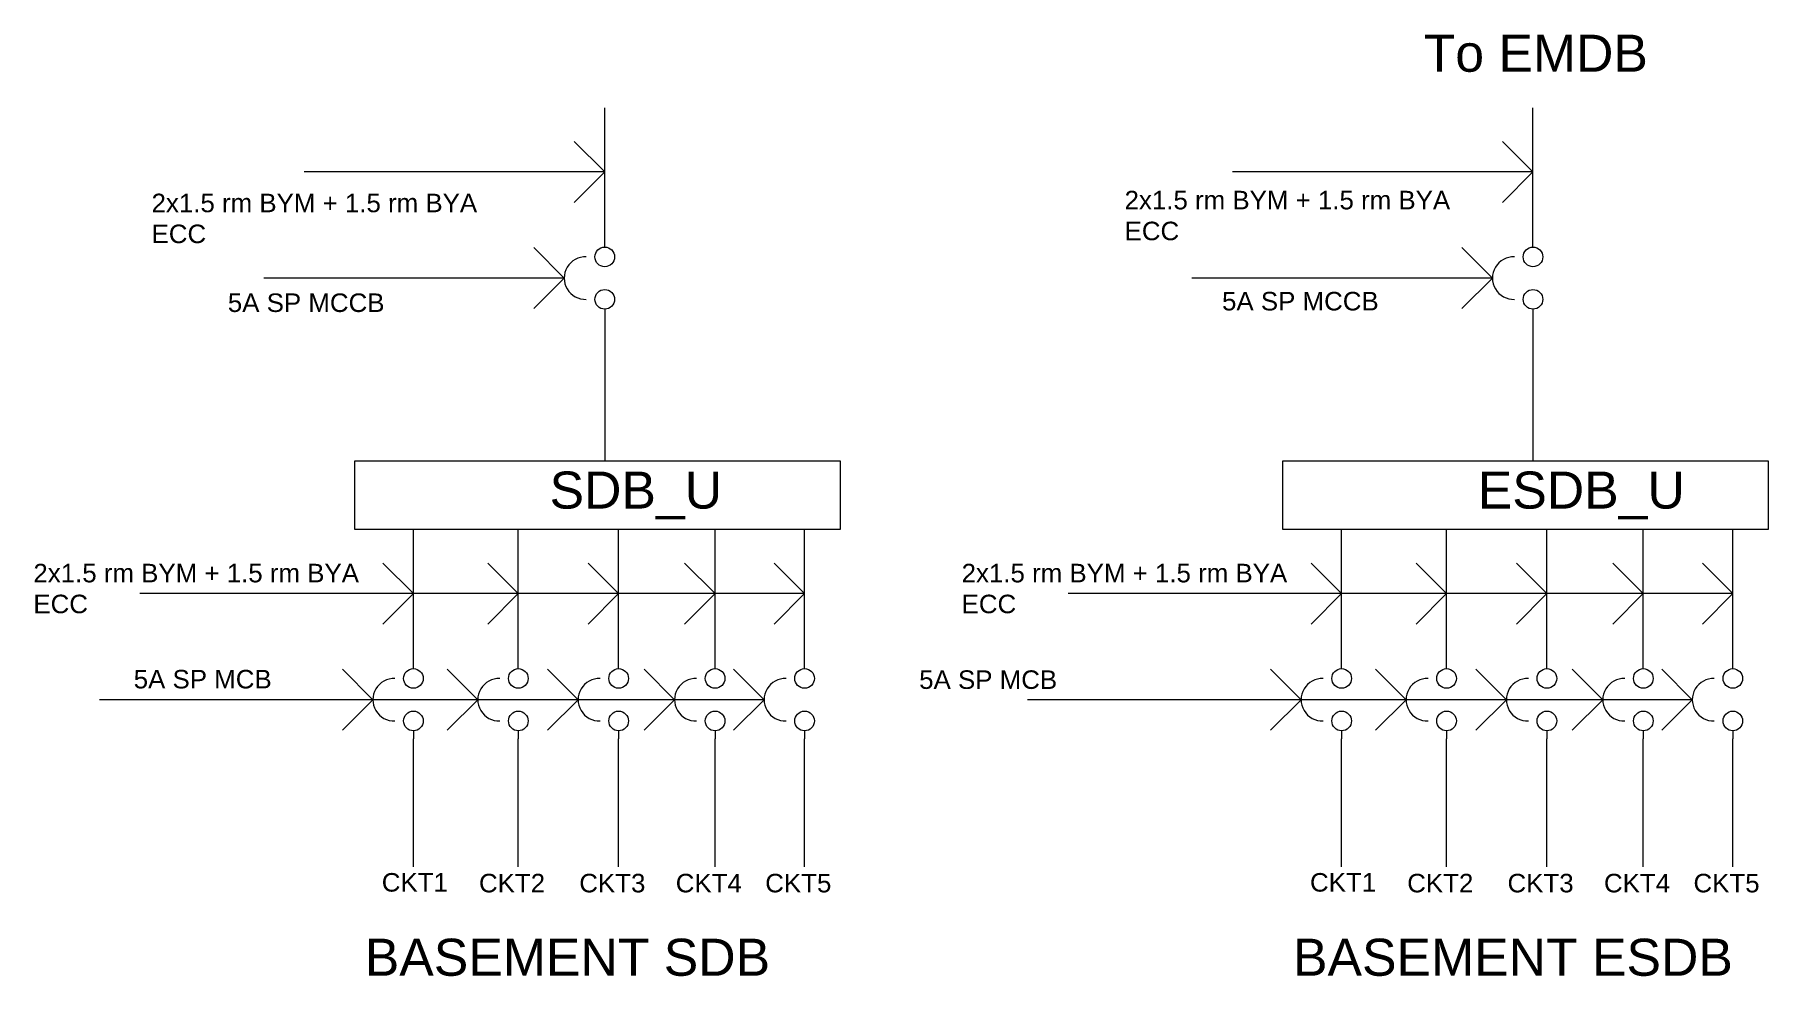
# Model space of a CAD drawing. Header units: inches. Extents: x 685 to 11694, y 256 to 9873.
# Drawn here: x 8704 to 9827, y 425 to 1035 of the extents above; entities that cross this region are included whole.
import ezdxf

# ---------------------------------------------------------------- set-up
doc = ezdxf.new("R2010")
doc.units = ezdxf.units.IN
doc.header["$MEASUREMENT"] = 0
doc.layers.add('6.Circuits', color=255, linetype='Continuous', lineweight=15)
doc.styles.add('Text 1', font='arial.ttf', dxfattribs={"height": 6})

msp = doc.modelspace()

# ---------------------------------------------------------------- texts
at = {"layer": '6.Circuits', "attachment_point": 1, "style": 'Text 1'}
for s, width, heights, insert, char_height in [('To {\\fArial Baltic|b0|i0|c186|p34;EMDB}', 149.4041215, [40.21226], (9603.91558, 1034.8789), 24), ('{\\fArial Baltic|b0|i0|c186|p34;2x1.5 rm BYM + 1.5 rm BYA} ECC', 234.9454297, [37.98024], (9410.08615, 933.79601), 12), ('{\\fArial Baltic|b0|i0|c186|p34;2x1.5 rm BYM + 1.5 rm BYA} ECC', 234.9454297, [37.98024], (8779.56877, 931.92288), 12), ('{\\fArial Baltic|b0|i0|c186|p34;5A SP M}C{\\fArial Baltic|b0|i0|c186|p34;CB}', 234.9454297, [37.98024], (8829.00272, 867.33846), 12), ('{\\fArial Baltic|b0|i0|c186|p34;5A SP M}C{\\fArial Baltic|b0|i0|c186|p34;CB}', 234.9454297, [37.98024], (9473.24938, 868.33317), 12), ('{\\fArial Baltic|b0|i0|c186|p34;SDB_}U', 14.5, [0], (9037.48847, 752.02038), 24), ('{\\fArial Baltic|b0|i0|c186|p34;ESDB}_U', 14.5, [0], (9638.98847, 752.02038), 24), ('{\\fArial Baltic|b0|i0|c186|p34;2x1.5 rm BYM + 1.5 rm BYA} ECC', 234.9454297, [37.98024], (8702.98847, 692.27038), 12), ('{\\fArial Baltic|b0|i0|c186|p34;2x1.5 rm BYM + 1.5 rm BYA} ECC', 234.9454297, [37.98024], (9304.48847, 692.27038), 12), ('5A SP MCB', 234.9454297, [37.98024], (8768.00314, 623.58059), 12), ('5A SP MCB', 234.9454297, [37.98024], (9276.98847, 623.27038), 12), ('{\\fArial Baltic|b0|i0|c186|p34;CKT1}', 14.5, [0], (8928.73847, 492.02038), 12), ('{\\fArial Baltic|b0|i0|c186|p34;CKT}2', 14.5, [0], (8991.73847, 491.52038), 12), ('{\\fArial Baltic|b0|i0|c186|p34;CKT}3', 14.5, [0], (9056.73847, 491.52038), 12), ('{\\fArial Baltic|b0|i0|c186|p34;CKT}4', 14.5, [0], (9119.23847, 491.52038), 12), ('{\\fArial Baltic|b0|i0|c186|p34;CKT}5', 14.5, [0], (9177.23847, 491.52038), 12), ('{\\fArial Baltic|b0|i0|c186|p34;CKT1}', 14.5, [0], (9530.23847, 492.02038), 12), ('{\\fArial Baltic|b0|i0|c186|p34;CKT}2', 14.5, [0], (9593.23847, 491.52038), 12), ('{\\fArial Baltic|b0|i0|c186|p34;CKT}3', 14.5, [0], (9658.23847, 491.52038), 12), ('{\\fArial Baltic|b0|i0|c186|p34;CKT}4', 14.5, [0], (9720.73847, 491.52038), 12), ('{\\fArial Baltic|b0|i0|c186|p34;CKT}5', 14.5, [0], (9778.73847, 491.52038), 12), ('{\\fArial Baltic|b0|i0|c186|p34;BASEMENT SDB}', 331.0446353, [56.99717], (8917.73847, 449.52038), 24), ('{\\fArial Baltic|b0|i0|c186|p34;BASEMENT }E{\\fArial Baltic|b0|i0|c186|p34;SDB}', 331.0446353, [56.99717], (9519.23847, 449.52038), 24)]:
    msp.add_mtext_dynamic_manual_height_columns(s, width=width, gutter_width=30, heights=heights, dxfattribs=dict(at, insert=insert, char_height=char_height))

# ---------------------------------------------------------------- linework, layer by layer
at = {"layer": '6.Circuits'}
for p, q in [((9073.23847, 904.52038), (9073.23847, 987.52038)), ((9674.73847, 904.52038), (9674.73847, 987.52038)), ((9073.23847, 946.02038), (9053.49323, 965.76561)), ((9674.73847, 946.02038), (9654.99323, 965.76561)), ((9073.23847, 946.02038), (8878.49799, 946.02038)), ((9073.23847, 946.02038), (9053.49323, 926.27514)), ((9674.73847, 946.02038), (9479.99799, 946.02038)), ((9674.73847, 946.02038), (9654.99323, 926.27514)), ((9073.23847, 897.38434), (9073.23847, 904.52038)), ((9674.73847, 897.38434), (9674.73847, 904.52038)), ((9046.97894, 877.27038), (9027.23371, 897.01561)), ((9648.47894, 877.27038), (9628.73371, 897.01561)), ((9046.97894, 877.27038), (8852.23847, 877.27038)), ((9046.97894, 877.27038), (9027.23371, 857.52514)), ((9648.47894, 877.27038), (9453.73847, 877.27038)), ((9648.47894, 877.27038), (9628.73371, 857.52514)), ((9073.23847, 857.15641), (9073.23847, 852.02038)), ((9674.73847, 857.15641), (9674.73847, 852.02038)), ((9073.23847, 852.02038), (9073.23847, 759.02038)), ((9674.73847, 852.02038), (9674.73847, 759.02038)), ((8949.23847, 631.52038), (8949.23847, 714.52038)), ((9017.23847, 631.52038), (9017.23847, 714.52038)), ((9082.23847, 631.52038), (9082.23847, 714.52038)), ((9144.73847, 631.52038), (9144.73847, 714.52038)), ((9202.73847, 631.52038), (9202.73847, 714.52038)), ((9550.73847, 631.52038), (9550.73847, 714.52038)), ((9618.73847, 631.52038), (9618.73847, 714.52038)), ((9683.73847, 631.52038), (9683.73847, 714.52038)), ((9746.23847, 631.52038), (9746.23847, 714.52038)), ((9804.23847, 631.52038), (9804.23847, 714.52038)), ((8949.23847, 673.02038), (8929.49323, 692.76561)), ((9017.23847, 673.02038), (8997.49323, 692.76561)), ((9082.23847, 673.02038), (9062.49323, 692.76561)), ((9144.73847, 673.02038), (9124.99323, 692.76561)), ((9202.73847, 673.02038), (9182.99323, 692.76561)), ((9550.73847, 673.02038), (9530.99323, 692.76561)), ((9618.73847, 673.02038), (9598.99323, 692.76561)), ((9683.73847, 673.02038), (9663.99323, 692.76561)), ((9746.23847, 673.02038), (9726.49323, 692.76561)), ((9804.23847, 673.02038), (9784.49323, 692.76561)), ((8949.23847, 673.02038), (8771.99799, 673.02038)), ((8949.23847, 673.02038), (8929.49323, 653.27514)), ((9202.73847, 673.02038), (8949.23847, 673.02038)), ((9017.23847, 673.02038), (8997.49323, 653.27514)), ((9082.23847, 673.02038), (9062.49323, 653.27514)), ((9144.73847, 673.02038), (9124.99323, 653.27514)), ((9202.73847, 673.02038), (9182.99323, 653.27514)), ((9550.73847, 673.02038), (9373.49799, 673.02038)), ((9550.73847, 673.02038), (9530.99323, 653.27514)), ((9804.23847, 673.02038), (9550.73847, 673.02038)), ((9618.73847, 673.02038), (9598.99323, 653.27514)), ((9683.73847, 673.02038), (9663.99323, 653.27514)), ((9746.23847, 673.02038), (9726.49323, 653.27514)), ((9804.23847, 673.02038), (9784.49323, 653.27514)), ((8949.23847, 624.38434), (8949.23847, 631.52038)), ((9017.23847, 624.38434), (9017.23847, 631.52038)), ((9082.23847, 624.38434), (9082.23847, 631.52038)), ((9144.73847, 624.38434), (9144.73847, 631.52038)), ((9202.73847, 624.38434), (9202.73847, 631.52038)), ((9550.73847, 624.38434), (9550.73847, 631.52038)), ((9618.73847, 624.38434), (9618.73847, 631.52038)), ((9683.73847, 624.38434), (9683.73847, 631.52038)), ((9746.23847, 624.38434), (9746.23847, 631.52038)), ((9804.23847, 624.38434), (9804.23847, 631.52038)), ((8922.97894, 604.27038), (8903.23371, 624.01561)), ((8990.97894, 604.27038), (8971.23371, 624.01561)), ((9055.97894, 604.27038), (9036.23371, 624.01561)), ((9118.47894, 604.27038), (9098.73371, 624.01561)), ((9176.47894, 604.27038), (9156.73371, 624.01561)), ((9524.47894, 604.27038), (9504.73371, 624.01561)), ((9592.47894, 604.27038), (9572.73371, 624.01561)), ((9657.47894, 604.27038), (9637.73371, 624.01561)), ((9719.97894, 604.27038), (9700.23371, 624.01561)), ((9777.97894, 604.27038), (9758.23371, 624.01561)), ((8922.97894, 604.27038), (8745.73847, 604.27038)), ((8922.97894, 604.27038), (8903.23371, 584.52514)), ((9176.47894, 604.27038), (8922.97894, 604.27038)), ((8990.97894, 604.27038), (8971.23371, 584.52514)), ((9055.97894, 604.27038), (9036.23371, 584.52514)), ((9118.47894, 604.27038), (9098.73371, 584.52514)), ((9176.47894, 604.27038), (9156.73371, 584.52514)), ((9524.47894, 604.27038), (9347.23847, 604.27038)), ((9524.47894, 604.27038), (9504.73371, 584.52514)), ((9777.97894, 604.27038), (9524.47894, 604.27038)), ((9592.47894, 604.27038), (9572.73371, 584.52514)), ((9657.47894, 604.27038), (9637.73371, 584.52514)), ((9719.97894, 604.27038), (9700.23371, 584.52514)), ((9777.97894, 604.27038), (9758.23371, 584.52514)), ((8949.23847, 584.15641), (8949.23847, 579.02038)), ((8949.23847, 496.02038), (8949.23847, 579.02038)), ((9017.23847, 584.15641), (9017.23847, 579.02038)), ((9017.23847, 496.02038), (9017.23847, 579.02038)), ((9082.23847, 584.15641), (9082.23847, 579.02038)), ((9082.23847, 496.02038), (9082.23847, 579.02038)), ((9144.73847, 584.15641), (9144.73847, 579.02038)), ((9144.73847, 496.02038), (9144.73847, 579.02038)), ((9202.73847, 584.15641), (9202.73847, 579.02038)), ((9202.73847, 496.02038), (9202.73847, 579.02038)), ((9550.73847, 584.15641), (9550.73847, 579.02038)), ((9550.73847, 496.02038), (9550.73847, 579.02038)), ((9618.73847, 584.15641), (9618.73847, 579.02038)), ((9618.73847, 496.02038), (9618.73847, 579.02038)), ((9683.73847, 584.15641), (9683.73847, 579.02038)), ((9683.73847, 496.02038), (9683.73847, 579.02038)), ((9746.23847, 584.15641), (9746.23847, 579.02038)), ((9746.23847, 496.02038), (9746.23847, 579.02038)), ((9804.23847, 584.15641), (9804.23847, 579.02038)), ((9804.23847, 496.02038), (9804.23847, 579.02038))]:
    msp.add_line(p, q, dxfattribs=at)
for points in [[(8911.23847, 759.02038), (9225.73847, 759.02038), (9225.73847, 714.52038), (8911.23847, 714.52038)], [(9512.73847, 759.02038), (9827.23847, 759.02038), (9827.23847, 714.52038), (9512.73847, 714.52038)]]:
    msp.add_lwpolyline(points, close=True, dxfattribs=at)
for centre in [(9073.23847, 891.02038), (9674.73847, 891.02038), (9073.23847, 863.52038), (9674.73847, 863.52038), (8949.23847, 618.02038), (9017.23847, 618.02038), (9082.23847, 618.02038), (9144.73847, 618.02038), (9202.73847, 618.02038), (9550.73847, 618.02038), (9618.73847, 618.02038), (9683.73847, 618.02038), (9746.23847, 618.02038), (9804.23847, 618.02038), (8949.23847, 590.52038), (9017.23847, 590.52038), (9082.23847, 590.52038), (9144.73847, 590.52038), (9202.73847, 590.52038), (9550.73847, 590.52038), (9618.73847, 590.52038), (9683.73847, 590.52038), (9746.23847, 590.52038), (9804.23847, 590.52038)]:
    msp.add_circle(centre, 6.36396, dxfattribs=at)
for centre in [(9060.73847, 877.27038), (9662.23847, 877.27038), (8936.73847, 604.27038), (9004.73847, 604.27038), (9069.73847, 604.27038), (9132.23847, 604.27038), (9190.23847, 604.27038), (9538.23847, 604.27038), (9606.23847, 604.27038), (9671.23847, 604.27038), (9733.73847, 604.27038), (9791.73847, 604.27038)]:
    msp.add_arc(centre, 13.75953, 87.86789506, 272.13210494, dxfattribs=at)

msp.set_redraw_order([(e.dxf.handle, doc.entitydb.next_handle()) for e in msp.query("TEXT MTEXT ATTDEF DIMENSION ARC_DIMENSION")])  # texts and dimensions are drawn at this point

doc.saveas('drawing.dxf')
